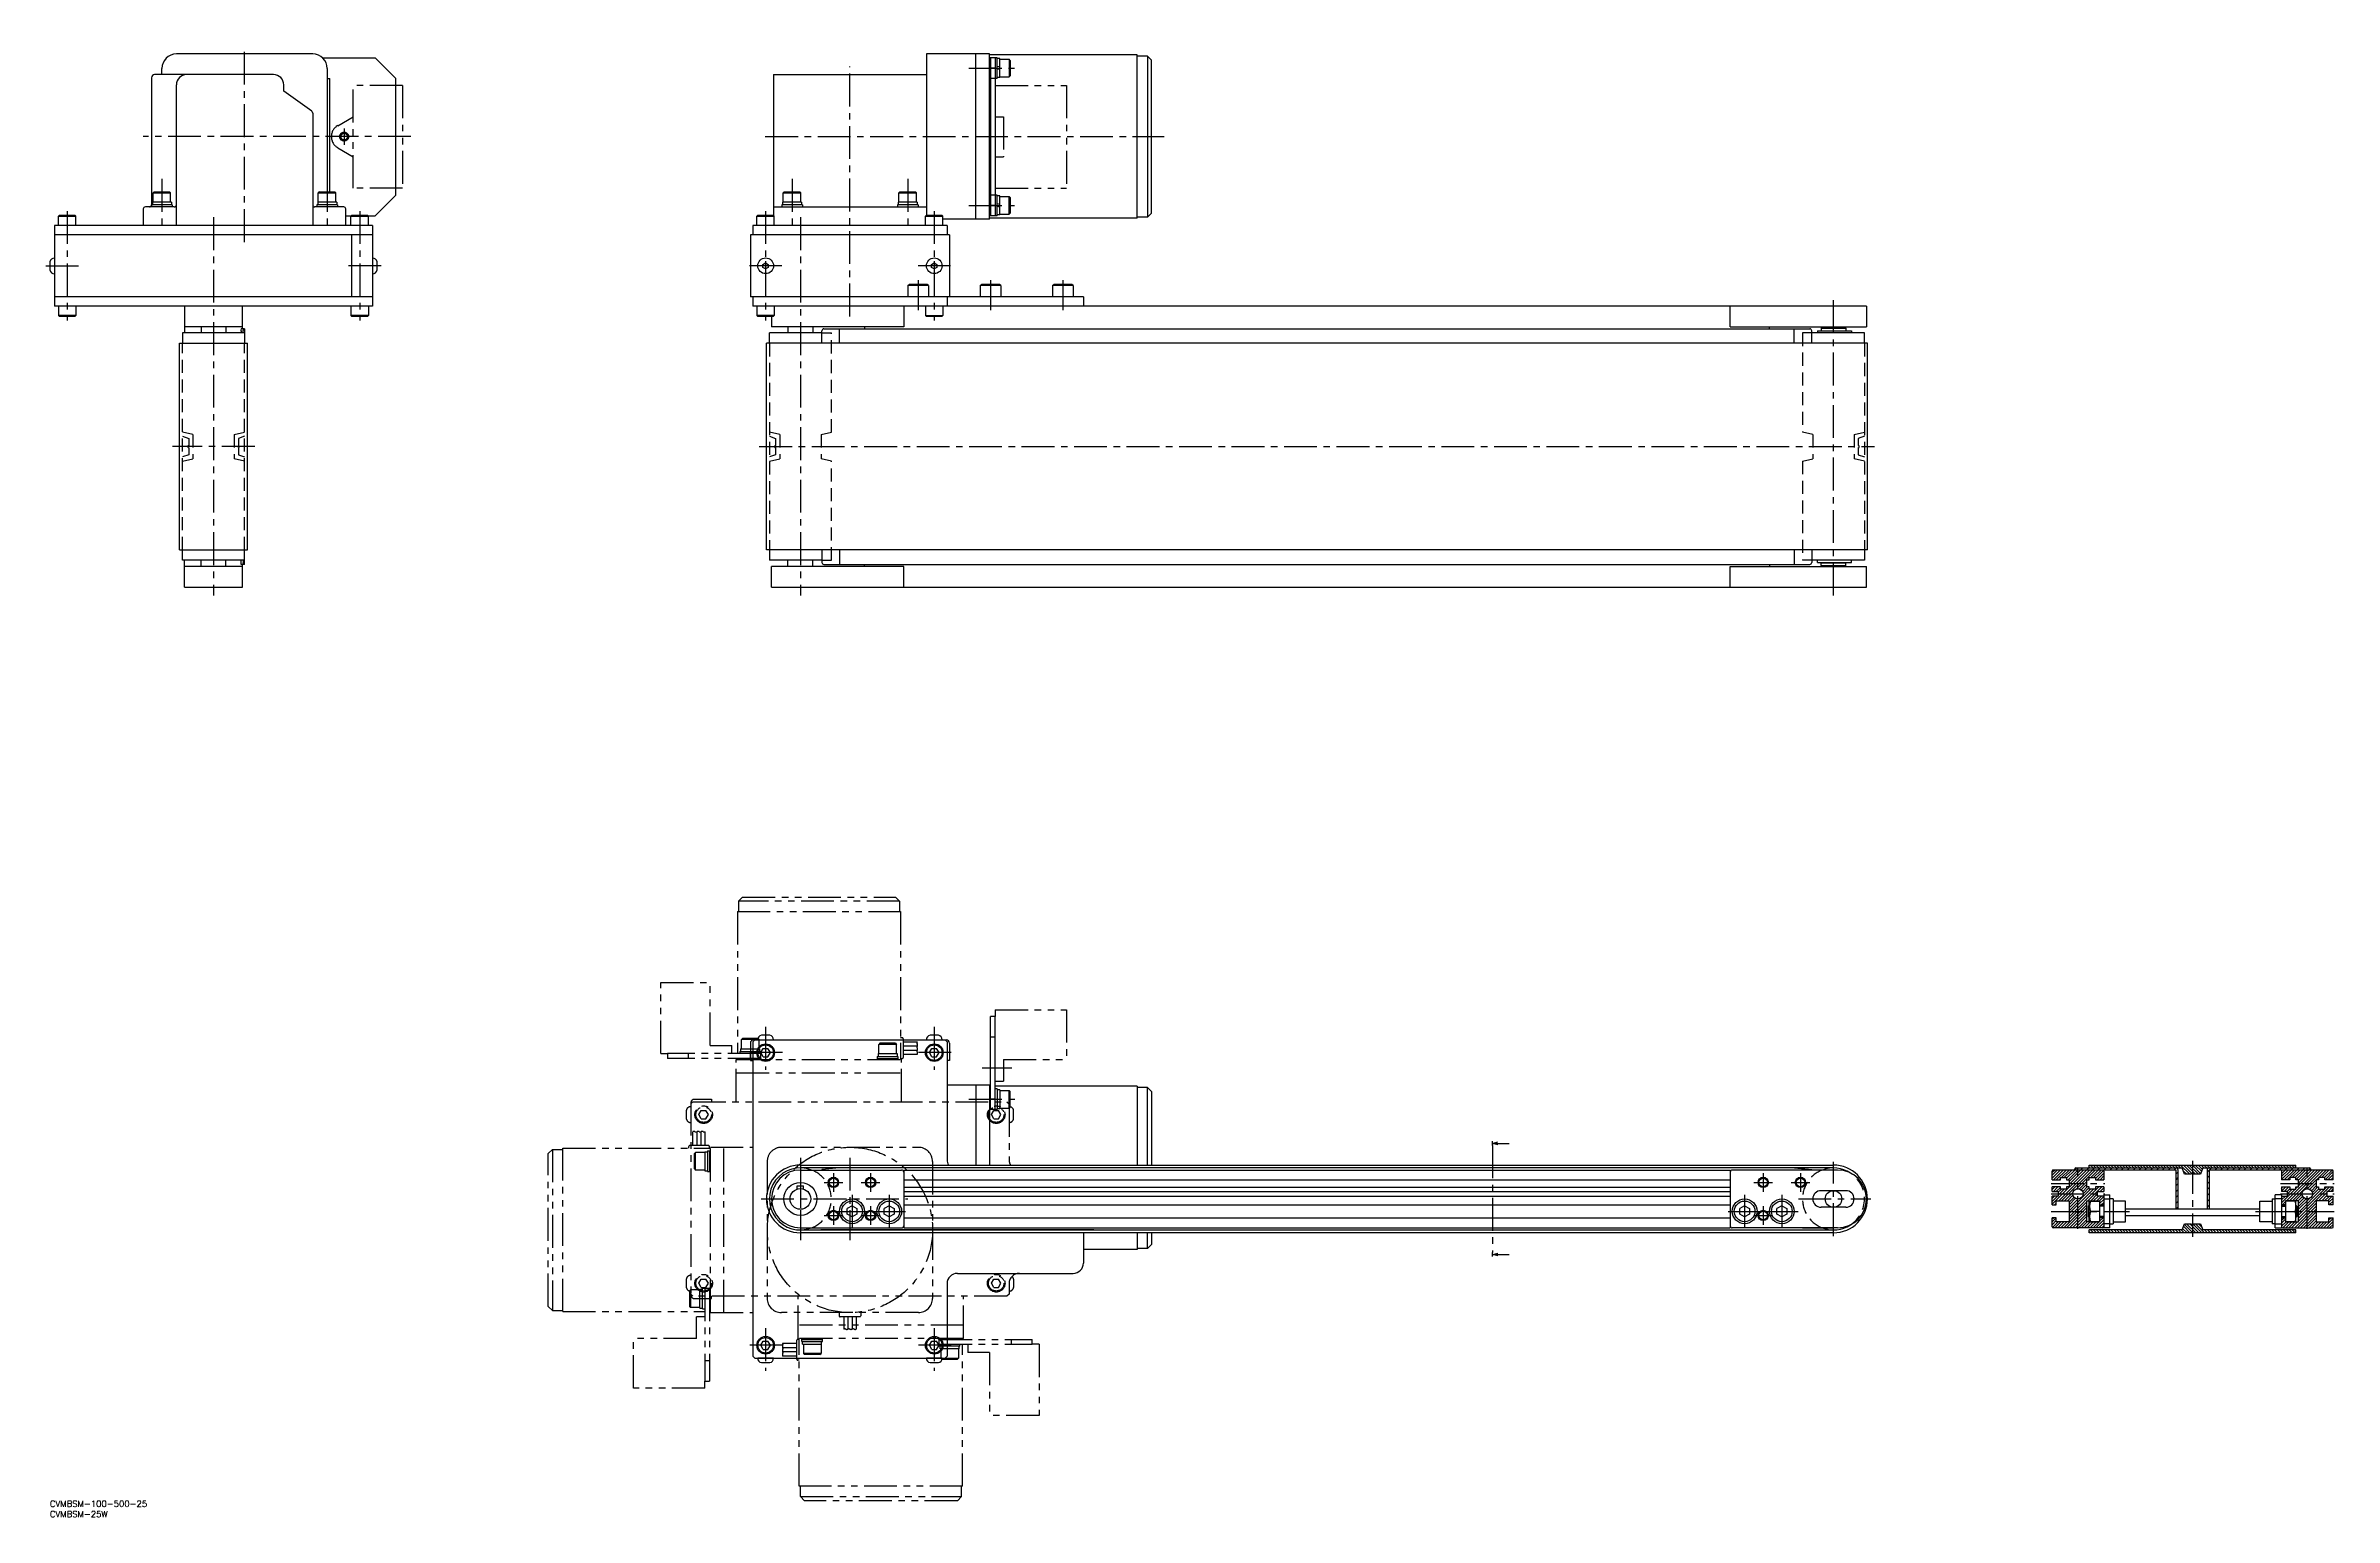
# Model space of a CAD drawing. Extents: x -2 to 1106, y -8 to 704.
import ezdxf

# ---------------------------------------------------------------- set-up
doc = ezdxf.new("R2010")
doc.units = 0
doc.header["$LTSCALE"] = 0.5
for name, pattern in [('CENTER', [50.8, 31.75, -6.35, 6.35, -6.35]), ('DASHED', [19.05, 12.7, -6.35]), ('PHANTOM', [63.5, 31.75, -6.35, 6.35, -6.35, 6.35, -6.35])]:
    doc.linetypes.add(name, pattern=pattern)
doc.layers.get('0').update_dxf_attribs({"linetype": 'CONTINUOUS'})
for name, color, linetype in [('MSM_CENTER', 1, 'CENTER'), ('MSM_CONTINUOUS', 7, 'CONTINUOUS'), ('MSM_DASHED', 4, 'DASHED'), ('MSM_IMAGINARY', 6, 'PHANTOM'), ('MSM_NARROW', 5, 'CONTINUOUS'), ('MSM_PART_NUMBER', 7, 'CONTINUOUS')]:
    doc.layers.add(name, color=color, linetype=linetype)
doc.styles.get("Standard").update_dxf_attribs({"font": 'txt.shx', "height": 6, "bigfont": 'bigfont.shx'})

# ---------------------------------------------------------------- blocks, each defined once
blk = doc.blocks.new('_OPEN30')
at = {"color": 0, "linetype": 'BYBLOCK'}
for p, q in [((-1, 0.27), (0, 0)), ((0, 0), (-1, -0.27)), ((0, 0), (-1, 0))]:
    blk.add_line(p, q, dxfattribs=at)
blk = doc.blocks.new('*U78')
at = {"layer": 'MSM_CONTINUOUS'}
blk.add_lwpolyline([(700.7, 172.9), (706.2, 172.9)], dxfattribs=at)
at = {"layer": 'MSM_CONTINUOUS', "xscale": 2.5, "yscale": 2.5, "zscale": 2.5, "rotation": 180}
blk.add_blockref('_OPEN30', (698.2, 172.9), dxfattribs=at)
blk = doc.blocks.new('*U79')
at = {"layer": 'MSM_CONTINUOUS'}
blk.add_lwpolyline([(700.7, 119.1), (706.2, 119.1)], dxfattribs=at)
at = {"layer": 'MSM_CONTINUOUS', "xscale": 2.5, "yscale": 2.5, "zscale": 2.5, "rotation": 180}
blk.add_blockref('_OPEN30', (698.2, 119.1), dxfattribs=at)
blk = doc.blocks.new('*U80')
at = {"layer": 'MSM_PART_NUMBER'}
blk.add_text('CVMBSM-100-500-25', height=3, dxfattribs=at).set_placement((0, -3))
blk = doc.blocks.new('*U81')
at = {"layer": 'MSM_PART_NUMBER'}
blk.add_text('CVMBSM-25W', height=3, dxfattribs=at).set_placement((0, -8))

msp = doc.modelspace()

# ---------------------------------------------------------------- linework, layer by layer
at = {"layer": 'MSM_CENTER'}
for p, q in [((94.2, 609), (94.2, 704)), ((387.2, 573), (387.2, 694)), ((444.8, 693.2), (466.8, 693.2)), ((174.7, 660), (45.2, 660)), ((142.4, 664), (142.4, 656)), ((346.2, 660), (539.2, 660)), ((54.2, 639.5), (54.2, 615)), ((134.2, 639.5), (134.2, 615)), ((359.2, 639.5), (359.2, 615)), ((415.2, 639.5), (415.2, 615)), ((8.4, 624), (8.4, 571)), ((79.2, 621), (79.2, 438)), ((150, 624), (150, 571)), ((346.4, 624), (346.4, 571)), ((363.2, 621), (363.2, 438)), ((428, 624), (428, 571)), ((444.8, 626.7), (466.8, 626.7)), ((346.4, 599.7), (346.4, 595.2)), ((428, 599.7), (428, 595.2)), ((-2, 597.5), (14.2, 597.5)), ((160.4, 597.5), (144.2, 597.5)), ((354.2, 597.5), (338.6, 597.5)), ((435.8, 597.5), (420.2, 597.5)), ((420.2, 590.5), (420.2, 576)), ((455.2, 590.5), (455.2, 576)), ((490.2, 590.5), (490.2, 576)), ((863.2, 438), (863.2, 582)), ((99.1, 510), (59.3, 510)), ((343.3, 510), (883.1, 510)), ((346.4, 229.2), (346.4, 208.5)), ((428, 229.2), (428, 208.5)), ((354.6, 216.8), (338.1, 216.8)), ((436.2, 216.8), (419.7, 216.8)), ((465.5, 209.2), (451.2, 209.2)), ((444.8, 194.2), (468.8, 194.2)), ((698.2, 171.9), (698.2, 120.1)), ((363.2, 165.9), (363.2, 126.1)), ((363.2, 157.5), (363.2, 134.5)), ((379.2, 158.5), (379.2, 149.5)), ((387.2, 165.9), (387.2, 126.1)), ((397.2, 158.5), (397.2, 149.5)), ((829.2, 158.5), (829.2, 149.5)), ((847.2, 158.5), (847.2, 149.5)), ((863.2, 128), (863.2, 164)), ((981.5, 131.5), (981.5, 160.5)), ((1037, 164.4), (1037, 127.6)), ((1092.5, 131.5), (1092.5, 160.5)), ((344.2, 146), (415.2, 146)), ((374.7, 154), (383.7, 154)), ((388.2, 148), (388.2, 132)), ((392.7, 154), (401.7, 154)), ((406.2, 148), (406.2, 132)), ((820.2, 148), (820.2, 132)), ((824.7, 154), (833.7, 154)), ((838.2, 148), (838.2, 132)), ((842.7, 154), (851.7, 154)), ((846.2, 146), (881.2, 146)), ((968.5, 153.5), (994.5, 153.5)), ((968.5, 148.5), (994.5, 148.5)), ((1079.5, 153.5), (1105.5, 153.5)), ((1079.5, 148.5), (1105.5, 148.5)), ((374.7, 138), (383.7, 138)), ((379.2, 142.5), (379.2, 133.5)), ((380.2, 140), (396.2, 140)), ((392.7, 138), (401.7, 138)), ((397.2, 142.5), (397.2, 133.5)), ((398.2, 140), (414.2, 140)), ((812.2, 140), (828.2, 140)), ((824.7, 138), (833.7, 138)), ((829.2, 142.5), (829.2, 133.5)), ((830.2, 140), (846.2, 140)), ((968.5, 140), (1006.5, 140)), ((1067.5, 140), (1105.5, 140)), ((346.4, 83.4), (346.4, 62.8)), ((428, 83.4), (428, 62.8)), ((354.6, 75.2), (338.1, 75.2)), ((436.2, 75.2), (419.7, 75.2))]:
    msp.add_line(p, q, dxfattribs=at)
at = {"layer": 'MSM_CONTINUOUS'}
for p, q in [((127.2, 700), (61.2, 700)), ((131.8, 698.2), (157.4, 698.2)), ((157.4, 698.2), (167.4, 688.2)), ((424.2, 700), (424.2, 621.9)), ((454.7, 700), (424.2, 700)), ((448.2, 620), (448.2, 700)), ((454.7, 620), (454.7, 700)), ((526.2, 699.5), (454.7, 699.5)), ((458.5, 698.2), (454.7, 698.2)), ((455.2, 698.2), (455.2, 621.7)), ((457.5, 698.2), (457.5, 621.7)), ((458.5, 688.2), (458.5, 698.2)), ((459.8, 697.8), (458.5, 697.8)), ((459.8, 688.6), (459.8, 697.8)), ((526.2, 620.5), (526.2, 699.5)), ((531.2, 699), (526.2, 699)), ((531.2, 699), (531.2, 621)), ((533.2, 697), (531.2, 699)), ((49.2, 688.5), (49.2, 626)), ((108.2, 690), (50.7, 690)), ((54.2, 690), (54.2, 693)), ((134.2, 693), (134.2, 633.3)), ((134.2, 688.2), (135.4, 688.2)), ((135.4, 633.3), (135.4, 688.2)), ((167.4, 631.7), (167.4, 688.2)), ((350.2, 690), (424.2, 690)), ((350.2, 690), (350.2, 621.9)), ((458.5, 688.2), (454.7, 688.2)), ((457.5, 693.2), (455.2, 693.2)), ((459.8, 693.7), (458.5, 694)), ((459.8, 692.4), (458.5, 692.7)), ((459.8, 688.6), (458.5, 688.6)), ((459.8, 697.4), (464.3, 697.4)), ((459.8, 688.9), (464.3, 688.9)), ((464.8, 696.9), (464.3, 697.4)), ((464.3, 697.4), (464.3, 688.9)), ((464.8, 689.4), (464.3, 688.9)), ((464.8, 696.9), (464.8, 689.4)), ((533.2, 623), (533.2, 697)), ((61.2, 617), (61.2, 685)), ((113.2, 682), (113.2, 685)), ((126.8, 672.3), (113.2, 682)), ((127.2, 671.4), (127.2, 617)), ((50.4, 633.3), (49.9, 632.8)), ((49.9, 628.3), (49.9, 632.8)), ((49.9, 632.8), (58.4, 632.8)), ((50.4, 633.3), (57.9, 633.3)), ((57.9, 633.3), (58.4, 632.8)), ((58.4, 628.3), (58.4, 632.8)), ((130.4, 633.3), (129.9, 632.8)), ((129.9, 628.3), (129.9, 632.8)), ((129.9, 632.8), (138.4, 632.8)), ((130.4, 633.3), (137.9, 633.3)), ((137.9, 633.3), (138.4, 632.8)), ((138.4, 628.3), (138.4, 632.8)), ((157.4, 621.7), (167.4, 631.7)), ((355.4, 633.3), (354.9, 632.8)), ((354.9, 628.3), (354.9, 632.8)), ((354.9, 632.8), (363.4, 632.8)), ((355.4, 633.3), (362.9, 633.3)), ((362.9, 633.3), (363.4, 632.8)), ((363.4, 628.3), (363.4, 632.8)), ((411.4, 633.3), (410.9, 632.8)), ((410.9, 628.3), (410.9, 632.8)), ((410.9, 632.8), (419.4, 632.8)), ((411.4, 633.3), (418.9, 633.3)), ((418.9, 633.3), (419.4, 632.8)), ((419.4, 628.3), (419.4, 632.8)), ((458.5, 631.7), (454.7, 631.7)), ((458.5, 621.7), (458.5, 631.7)), ((459.8, 631.3), (458.5, 631.3)), ((459.8, 622.1), (459.8, 631.3)), ((4.6, 622), (4.1, 621.5)), ((4.1, 621.5), (12.6, 621.5)), ((4.1, 617), (4.1, 621.5)), ((4.6, 622), (12.1, 622)), ((12.6, 621.5), (12.1, 622)), ((12.6, 617), (12.6, 621.5)), ((45.2, 625), (45.2, 617)), ((60.2, 626), (46.2, 626)), ((59.2, 627), (49.2, 627)), ((49.6, 628.3), (49.6, 627)), ((58.8, 628.3), (49.6, 628.3)), ((58.8, 628.3), (58.8, 627)), ((59.2, 627), (59.2, 626)), ((142.2, 626), (128.2, 626)), ((139.2, 627), (129.2, 627)), ((129.2, 627), (129.2, 626)), ((129.6, 628.3), (129.6, 627)), ((138.8, 628.3), (129.6, 628.3)), ((138.8, 628.3), (138.8, 627)), ((139.2, 627), (139.2, 626)), ((143.2, 617), (143.2, 625)), ((143.2, 621.7), (146, 621.7)), ((145.7, 621.5), (146.2, 622)), ((145.7, 621.5), (154.2, 621.5)), ((145.7, 617), (145.7, 621.5)), ((146.2, 622), (153.7, 622)), ((153.7, 622), (154.2, 621.5)), ((154, 621.7), (157.4, 621.7)), ((154.2, 617), (154.2, 621.5)), ((342.6, 622), (342.1, 621.5)), ((342.1, 621.5), (350.6, 621.5)), ((342.1, 617), (342.1, 621.5)), ((342.6, 622), (350.1, 622)), ((350.6, 621.5), (350.1, 622)), ((350.2, 626), (424.2, 626)), ((350.6, 617), (350.6, 621.5)), ((364.2, 627), (354.2, 627)), ((354.2, 627), (354.2, 626)), ((354.6, 628.3), (354.6, 627)), ((363.8, 628.3), (354.6, 628.3)), ((363.8, 628.3), (363.8, 627)), ((364.2, 627), (364.2, 626)), ((420.2, 627), (410.2, 627)), ((410.2, 627), (410.2, 626)), ((410.6, 628.3), (410.6, 627)), ((419.8, 628.3), (410.6, 628.3)), ((419.8, 628.3), (419.8, 627)), ((420.2, 627), (420.2, 626)), ((424.2, 622), (423.7, 621.5)), ((423.7, 621.5), (432.2, 621.5)), ((423.7, 617), (423.7, 621.5)), ((424.2, 622), (431.7, 622)), ((432.2, 621.5), (431.7, 622)), ((432.2, 617), (432.2, 621.5)), ((458.5, 621.7), (454.7, 621.7)), ((526.2, 620.5), (454.7, 620.5)), ((457.5, 626.7), (455.2, 626.7)), ((459.8, 627.2), (458.5, 627.5)), ((459.8, 625.9), (458.5, 626.2)), ((459.8, 622.1), (458.5, 622.1)), ((459.8, 631), (464.3, 631)), ((459.8, 622.5), (464.3, 622.5)), ((464.8, 630.5), (464.3, 631)), ((464.3, 622.5), (464.3, 631)), ((464.8, 623), (464.3, 622.5)), ((464.8, 630.5), (464.8, 623)), ((531.2, 621), (526.2, 621)), ((531.2, 621), (533.2, 623)), ((156.2, 617), (2.2, 617)), ((2.2, 617), (2.2, 578)), ((156.2, 612.5), (2.2, 612.5)), ((146.2, 582.5), (146.2, 612.5)), ((156.2, 617), (156.2, 578)), ((435.4, 612.5), (339, 612.5)), ((339, 612.5), (339, 582.5)), ((434.2, 617), (340.2, 617)), ((340.2, 617), (340.2, 612.5)), ((434.2, 612.5), (340.2, 612.5)), ((454.7, 620), (432.2, 620)), ((434.2, 617), (434.2, 612.5)), ((435.4, 612.5), (435.4, 582.5)), ((0, 599.5), (0, 595.5)), ((158.4, 595.5), (158.4, 599.5)), ((345.1, 598.2), (346.4, 598.9)), ((345.1, 596.7), (345.1, 598.2)), ((346.4, 598.9), (347.6, 598.2)), ((347.6, 598.2), (347.6, 596.7)), ((426.7, 598.2), (428, 598.9)), ((426.7, 596.7), (426.7, 598.2)), ((428, 598.9), (429.2, 598.2)), ((429.2, 598.2), (429.2, 596.7)), ((346.4, 596), (345.1, 596.7)), ((347.6, 596.7), (346.4, 596)), ((415.2, 587.9), (415.8, 588.5)), ((425.2, 587.9), (415.2, 587.9)), ((415.2, 587.9), (415.2, 582.5)), ((424.6, 588.5), (415.8, 588.5)), ((425.2, 587.9), (424.6, 588.5)), ((425.2, 587.9), (425.2, 582.5)), ((428, 596), (426.7, 596.7)), ((429.2, 596.7), (428, 596)), ((450.2, 587.9), (450.8, 588.5)), ((460.2, 587.9), (450.2, 587.9)), ((450.2, 587.9), (450.2, 582.5)), ((459.6, 588.5), (450.8, 588.5)), ((460.2, 587.9), (459.6, 588.5)), ((460.2, 587.9), (460.2, 582.5)), ((485.2, 587.9), (485.8, 588.5)), ((495.2, 587.9), (485.2, 587.9)), ((485.2, 587.9), (485.2, 582.5)), ((494.6, 588.5), (485.8, 588.5)), ((495.2, 587.9), (494.6, 588.5)), ((495.2, 587.9), (495.2, 582.5)), ((156.2, 582.5), (2.2, 582.5)), ((156.2, 578), (2.2, 578)), ((4.1, 578), (4.1, 573.5)), ((12.6, 578), (12.6, 573.5)), ((65.2, 578), (65.2, 565)), ((93.2, 567), (93.2, 578)), ((145.7, 578), (145.7, 573.5)), ((154.2, 578), (154.2, 573.5)), ((500.2, 582.5), (339, 582.5)), ((340.2, 582.5), (340.2, 578)), ((879.2, 578), (340.2, 578)), ((342.1, 578), (342.1, 573.5)), ((350.6, 578), (350.6, 573.5)), ((413.2, 578), (413.2, 568)), ((423.7, 578), (423.7, 573.5)), ((432.2, 578), (432.2, 573.5)), ((434.2, 582.5), (434.2, 578)), ((500.2, 582.5), (500.2, 578)), ((813.2, 568), (813.2, 578)), ((879.2, 578), (879.2, 568)), ((12.6, 573.5), (4.1, 573.5)), ((4.6, 573), (4.1, 573.5)), ((12.1, 573), (4.6, 573)), ((12.1, 573), (12.6, 573.5)), ((94.2, 565), (64.2, 565)), ((64.2, 565), (64.2, 560)), ((93.2, 568), (65.2, 568)), ((73.2, 568), (73.2, 565)), ((85.2, 568), (85.2, 565)), ((94.2, 567), (92.5, 567)), ((92.5, 566), (92.5, 565)), ((93.5, 565), (93.5, 566)), ((94.2, 567), (94.2, 560)), ((154.2, 573.5), (145.7, 573.5)), ((146.2, 573), (145.7, 573.5)), ((153.7, 573), (146.2, 573)), ((153.7, 573), (154.2, 573.5)), ((350.6, 573.5), (342.1, 573.5)), ((342.6, 573), (342.1, 573.5)), ((350.1, 573), (342.6, 573)), ((373.6, 565), (348.2, 565)), ((348.2, 560), (348.2, 565)), ((349.2, 573), (349.2, 568)), ((413.2, 568), (349.2, 568)), ((350.1, 573), (350.6, 573.5)), ((357.2, 568), (357.2, 565)), ((369.2, 568), (369.2, 565)), ((373.6, 560), (373.6, 566)), ((374.6, 567), (851.7, 567)), ((382.1, 560), (382.1, 567)), ((394.2, 568), (394.2, 567)), ((424.2, 573), (423.7, 573.5)), ((423.7, 573.5), (432.2, 573.5)), ((431.7, 573), (424.2, 573)), ((431.7, 573), (432.2, 573.5)), ((813.2, 568), (879.2, 568)), ((832.2, 567), (832.2, 568)), ((844.2, 560), (844.2, 567)), ((852.7, 560), (852.7, 566)), ((878.2, 565), (852.7, 565)), ((855.5, 566), (871.9, 566)), ((855.5, 566), (855.5, 565)), ((857.4, 567.6), (857.2, 567.4)), ((857.2, 567.4), (869.2, 567.4)), ((857.2, 567.4), (857.2, 566.1)), ((857.2, 566.1), (869.2, 566.1)), ((857.4, 567.6), (869, 567.6)), ((857.4, 566.1), (857.4, 566)), ((859.2, 567.6), (859.2, 568)), ((867.2, 567.6), (867.2, 568)), ((868.9, 566.1), (868.9, 566)), ((869, 567.6), (869.2, 567.4)), ((869, 567.6), (869.2, 567.4)), ((869.2, 567.4), (869.2, 566.1)), ((871.9, 566), (871.9, 565)), ((878.2, 560), (878.2, 565)), ((62.8, 460), (62.8, 560)), ((62.8, 560), (95.6, 560)), ((95.6, 460), (95.6, 560)), ((879.6, 560), (346.8, 560)), ((346.8, 460), (346.8, 560)), ((879.6, 460), (879.6, 560)), ((62.8, 460), (95.6, 460)), ((64.2, 455), (64.2, 460)), ((94.2, 455), (64.2, 455)), ((65.2, 442), (65.2, 455)), ((73.2, 452), (73.2, 455)), ((85.2, 452), (85.2, 455)), ((92.5, 454), (92.5, 455)), ((93.5, 455), (93.5, 454)), ((94.2, 453), (94.2, 460)), ((879.6, 460), (346.8, 460)), ((348.2, 460), (348.2, 455)), ((373.6, 455), (348.2, 455)), ((357.2, 452), (357.2, 455)), ((369.2, 452), (369.2, 455)), ((373.6, 460), (373.6, 454)), ((382.1, 460), (382.1, 453)), ((844.2, 460), (844.2, 453)), ((852.7, 460), (852.7, 454)), ((878.2, 455), (852.7, 455)), ((855.5, 454), (855.5, 455)), ((871.9, 454), (871.9, 455)), ((878.2, 460), (878.2, 455)), ((93.2, 452), (65.2, 452)), ((94.2, 453), (92.5, 453)), ((93.2, 442), (93.2, 453)), ((349.2, 442), (349.2, 452)), ((413.2, 452), (349.2, 452)), ((374.6, 453), (851.7, 453)), ((394.2, 452), (394.2, 453)), ((413.2, 442), (413.2, 452)), ((813.2, 452), (879.2, 452)), ((813.2, 442), (813.2, 452)), ((832.2, 453), (832.2, 452)), ((855.5, 454), (871.9, 454)), ((857.2, 453.8), (869.2, 453.8)), ((857.2, 452.5), (857.2, 453.8)), ((857.2, 452.5), (869.2, 452.5)), ((857.4, 452.3), (857.2, 452.5)), ((857.4, 453.8), (857.4, 454)), ((857.4, 452.3), (869, 452.3)), ((859.2, 452), (859.2, 452.3)), ((867.2, 452), (867.2, 452.3)), ((868.9, 453.8), (868.9, 454)), ((869, 452.3), (869.2, 452.5)), ((869.2, 452.5), (869.2, 453.8)), ((879.2, 442), (879.2, 452)), ((65.2, 442), (93.2, 442)), ((349.2, 442), (879.2, 442)), ((455.2, 189.2), (455.2, 234.2)), ((457.5, 234.2), (455.2, 234.2)), ((457.5, 189.2), (457.5, 234.2)), ((341.2, 223), (340.2, 222)), ((340.2, 222), (340.2, 70)), ((340.7, 223), (433.7, 223)), ((342.6, 223), (350.2, 223)), ((348.4, 225.2), (344.4, 225.2)), ((424.2, 223), (431.8, 223)), ((430, 225.2), (426, 225.2)), ((434.2, 222), (433.2, 223)), ((434.2, 222), (434.2, 165)), ((457.5, 224.2), (455.2, 224.2)), ((339, 221.3), (339, 213)), ((339, 213), (340.2, 213)), ((344.1, 216.8), (345.2, 218.8)), ((345.2, 214.8), (344.1, 216.8)), ((345.2, 218.8), (347.5, 218.8)), ((345.2, 214.8), (347.5, 214.8)), ((348.7, 216.8), (347.5, 218.8)), ((347.5, 214.8), (348.7, 216.8)), ((425.7, 216.8), (426.8, 218.8)), ((426.8, 214.8), (425.7, 216.8)), ((426.8, 218.8), (429.1, 218.8)), ((426.8, 214.8), (429.1, 214.8)), ((430.3, 216.8), (429.1, 218.8)), ((429.1, 214.8), (430.3, 216.8)), ((435.4, 213), (434.2, 213)), ((435.4, 221.3), (435.4, 213)), ((454.7, 201), (434.2, 201)), ((448.2, 201), (448.2, 162.4)), ((454.7, 201), (454.7, 162.4)), ((455.2, 200.5), (454.7, 200.5)), ((526.2, 200.5), (457.5, 200.5)), ((526.2, 200.5), (526.2, 162.4)), ((531.2, 200), (526.2, 200)), ((531.2, 200), (533.2, 198)), ((531.2, 162.4), (531.2, 200)), ((455.2, 199.2), (454.7, 199.2)), ((458.5, 189.2), (454.7, 189.2)), ((457.5, 194.2), (455.2, 194.2)), ((458.5, 199.2), (457.5, 199.2)), ((458.5, 199.2), (458.5, 189.2)), ((459.8, 198.8), (458.5, 198.8)), ((459.8, 189.6), (458.5, 189.6)), ((459.8, 198.8), (459.8, 189.6)), ((459.8, 198.5), (464.3, 198.5)), ((459.8, 190), (464.3, 190)), ((464.8, 198), (464.3, 198.5)), ((464.3, 190), (464.3, 198.5)), ((464.8, 190.5), (464.3, 190)), ((464.8, 190.5), (464.8, 198)), ((533.2, 198), (533.2, 162.4)), ((698.2, 171.9), (698.2, 173.9)), ((363.2, 162.4), (863.2, 162.4)), ((863.2, 161), (363.2, 161)), ((363.2, 160), (412.2, 160)), ((382.1, 161), (373.6, 160.3)), ((373.6, 160.3), (373.6, 160)), ((413.2, 160), (813.2, 160)), ((413.2, 160), (413.2, 132)), ((413.2, 155.2), (813.2, 155.2)), ((813.2, 160), (813.2, 132)), ((865.2, 160), (814.2, 160)), ((844.3, 161), (852.7, 160.3)), ((852.7, 160), (852.7, 160.3)), ((969, 155.3), (969, 159.5)), ((969, 155.3), (973, 155.3)), ((1029, 160), (969.5, 160)), ((973, 155.3), (973, 156.4)), ((973, 156.4), (976, 156.4)), ((976, 156.4), (976, 155.3)), ((976, 155.3), (977.2, 155.3)), ((977.2, 155.3), (977.2, 151.8)), ((980, 160), (980, 160.5)), ((980.5, 161), (1032, 161)), ((985.8, 151.8), (985.8, 155.3)), ((985.8, 155.3), (987, 155.3)), ((987, 162.4), (1087, 162.4)), ((987, 161), (987, 162.4)), ((987, 155.3), (987, 156.4)), ((987, 156.4), (990, 156.4)), ((990, 156.4), (990, 155.3)), ((990, 155.3), (994, 155.3)), ((994, 159.5), (994, 155.3)), ((1029, 141), (1029, 160)), ((1030, 141), (1030, 160)), ((1033.1, 158), (1032, 161)), ((1036.5, 158), (1033.1, 158)), ((1040.9, 158), (1037.5, 158)), ((1042, 161), (1040.9, 158)), ((1042, 161), (1093.5, 161)), ((1044, 160), (1044, 141)), ((1045, 160), (1045, 141)), ((1104.5, 160), (1045, 160)), ((1080, 159.5), (1080, 155.3)), ((1084, 155.3), (1080, 155.3)), ((1087, 156.4), (1084, 156.4)), ((1084, 156.4), (1084, 155.3)), ((1087, 161), (1087, 162.4)), ((1087, 155.3), (1087, 156.4)), ((1088.2, 155.3), (1087, 155.3)), ((1088.2, 151.8), (1088.2, 155.3)), ((1094, 160.5), (1094, 160)), ((1098, 155.3), (1096.8, 155.3)), ((1096.8, 155.3), (1096.8, 151.8)), ((1101, 156.4), (1098, 156.4)), ((1098, 156.4), (1098, 155.3)), ((1101, 155.3), (1101, 156.4)), ((1105, 155.3), (1101, 155.3)), ((1105, 155.3), (1105, 159.5)), ((361.7, 152.4), (364.7, 152.4)), ((361.7, 150.8), (361.7, 152.4)), ((364.7, 150.8), (364.7, 152.4)), ((413.2, 151.7), (813.2, 151.7)), ((413.2, 149.6), (813.2, 149.6)), ((413.2, 147.4), (813.2, 147.4)), ((869.2, 150), (857.2, 150)), ((973, 151.8), (969, 151.8)), ((969, 149.6), (969, 151.8)), ((969, 149.6), (972, 149.6)), ((972, 147.4), (969, 147.4)), ((969, 143.1), (969, 147.4)), ((971, 143.1), (971, 145.1)), ((971, 145.1), (977.2, 145.1)), ((972, 149.6), (972, 147.4)), ((973, 150.7), (973, 151.8)), ((976, 150.7), (973, 150.7)), ((977.2, 151.8), (976, 151.8)), ((976, 151.8), (976, 150.7)), ((977.2, 145.1), (977.2, 134.9)), ((987, 151.8), (985.8, 151.8)), ((985.8, 134.9), (985.8, 145.1)), ((985.8, 145.1), (992, 145.1)), ((987, 150.7), (987, 151.8)), ((990, 150.7), (987, 150.7)), ((987, 135), (987, 145)), ((987, 145), (992, 145)), ((994, 151.8), (990, 151.8)), ((990, 151.8), (990, 150.7)), ((991, 147.4), (991, 149.6)), ((991, 149.6), (994, 149.6)), ((994, 147.4), (991, 147.4)), ((992, 145.1), (992, 134.9)), ((994, 151.8), (994, 149.6)), ((994, 148), (994, 132)), ((994, 148), (997, 148)), ((994, 146), (997, 146)), ((997, 132), (997, 148)), ((998.5, 146.1), (997, 146.1)), ((998.5, 146.1), (998.5, 133.9)), ((1004.5, 145), (998.5, 145)), ((1004.5, 135), (1004.5, 145)), ((1069.5, 145), (1075.5, 145)), ((1069.5, 135), (1069.5, 145)), ((1075.5, 146.1), (1077, 146.1)), ((1075.5, 146.1), (1075.5, 133.9)), ((1080, 148), (1077, 148)), ((1077, 132), (1077, 148)), ((1080, 146), (1077, 146)), ((1080, 151.8), (1080, 149.6)), ((1080, 151.8), (1084, 151.8)), ((1083, 149.6), (1080, 149.6)), ((1080, 148), (1080, 132)), ((1080, 147.4), (1083, 147.4)), ((1088.2, 145.1), (1082, 145.1)), ((1082, 145.1), (1082, 134.9)), ((1087, 145), (1082, 145)), ((1083, 147.4), (1083, 149.6)), ((1084, 151.8), (1084, 150.7)), ((1084, 150.7), (1087, 150.7)), ((1087, 150.7), (1087, 151.8)), ((1087, 151.8), (1088.2, 151.8)), ((1087, 135), (1087, 145)), ((1088.2, 134.9), (1088.2, 145.1)), ((1096.8, 151.8), (1098, 151.8)), ((1103, 145.1), (1096.8, 145.1)), ((1096.8, 145.1), (1096.8, 134.9)), ((1098, 151.8), (1098, 150.7)), ((1098, 150.7), (1101, 150.7)), ((1101, 150.7), (1101, 151.8)), ((1101, 151.8), (1105, 151.8)), ((1105, 149.6), (1102, 149.6)), ((1102, 149.6), (1102, 147.4)), ((1102, 147.4), (1105, 147.4)), ((1103, 143.1), (1103, 145.1)), ((1105, 149.6), (1105, 151.8)), ((1105, 143.1), (1105, 147.4)), ((388.2, 142.7), (385.8, 141.4)), ((385.8, 138.6), (385.8, 141.4)), ((388.2, 137.3), (385.8, 138.6)), ((388.2, 142.7), (390.6, 141.4)), ((390.6, 138.6), (388.2, 137.3)), ((390.6, 141.4), (390.6, 138.6)), ((406.2, 142.7), (403.8, 141.4)), ((403.8, 138.6), (403.8, 141.4)), ((406.2, 137.3), (403.8, 138.6)), ((406.2, 142.7), (408.6, 141.4)), ((408.6, 138.6), (406.2, 137.3)), ((408.6, 141.4), (408.6, 138.6)), ((413.2, 143.1), (813.2, 143.1)), ((413.2, 136.9), (813.2, 136.9)), ((820.2, 142.7), (817.8, 141.4)), ((817.8, 138.6), (817.8, 141.4)), ((820.2, 137.3), (817.8, 138.6)), ((820.2, 142.7), (822.6, 141.4)), ((822.6, 138.6), (820.2, 137.3)), ((822.6, 141.4), (822.6, 138.6)), ((838.2, 142.7), (835.8, 141.4)), ((835.8, 138.6), (835.8, 141.4)), ((838.2, 137.3), (835.8, 138.6)), ((838.2, 142.7), (840.6, 141.4)), ((840.6, 138.6), (838.2, 137.3)), ((840.6, 141.4), (840.6, 138.6)), ((869.2, 142), (857.2, 142)), ((969, 143.1), (971, 143.1)), ((971, 136.9), (969, 136.9)), ((969, 132.5), (969, 136.9)), ((971, 134.9), (971, 136.9)), ((977.2, 134.9), (971, 134.9)), ((992, 134.9), (985.8, 134.9)), ((986.5, 142.5), (987, 143)), ((986.5, 142.5), (986.5, 137.5)), ((986.5, 137.5), (987, 137)), ((987, 135), (992, 135)), ((992, 140), (987.5, 140)), ((992, 143.1), (994, 143.1)), ((994, 143), (992, 143)), ((992, 137), (994, 137)), ((994, 136.9), (992, 136.9)), ((997, 134), (994, 134)), ((997, 133.9), (998.5, 133.9)), ((998.5, 135), (1004.5, 135)), ((1069.5, 141), (1004.5, 141)), ((1069.5, 137.8), (1004.5, 137.8)), ((1032, 131), (1033.1, 134)), ((1033.1, 134), (1036.5, 134)), ((1037.5, 134), (1040.9, 134)), ((1040.9, 134), (1042, 131)), ((1075.5, 135), (1069.5, 135)), ((1077, 133.9), (1075.5, 133.9)), ((1077, 134), (1080, 134)), ((1082, 143.1), (1080, 143.1)), ((1080, 143), (1082, 143)), ((1082, 137), (1080, 137)), ((1080, 136.9), (1082, 136.9)), ((1082, 140), (1086.6, 140)), ((1087, 135), (1082, 135)), ((1082, 134.9), (1088.2, 134.9)), ((1087.5, 142.5), (1087, 143)), ((1087.5, 137.5), (1087, 137)), ((1087.5, 142.5), (1087.5, 137.5)), ((1096.8, 134.9), (1103, 134.9)), ((1105, 143.1), (1103, 143.1)), ((1103, 134.9), (1103, 136.9)), ((1103, 136.9), (1105, 136.9)), ((1105, 132.5), (1105, 136.9)), ((363.2, 132), (412.2, 132)), ((363.2, 131), (863.2, 131)), ((863.2, 129.6), (363.2, 129.6)), ((505.2, 131), (373.1, 131)), ((413.2, 132), (813.2, 132)), ((500.2, 129.6), (500.2, 115)), ((526.2, 129.6), (526.2, 121.5)), ((531.2, 122), (526.2, 122)), ((531.2, 122), (531.2, 129.6)), ((533.2, 124), (531.2, 122)), ((533.2, 129.6), (533.2, 124)), ((865.2, 132), (814.2, 132)), ((848.2, 132), (863.2, 132)), ((993.5, 132), (969.5, 132)), ((1032, 131), (987, 131)), ((987, 129.6), (987, 131)), ((1087, 129.6), (987, 129.6)), ((997, 132), (994, 132)), ((1087, 131), (1042, 131)), ((1077, 132), (1080, 132)), ((1080.5, 132), (1104.5, 132)), ((1087, 129.6), (1087, 131)), ((526.2, 121.5), (500.2, 121.5)), ((698.2, 118.1), (698.2, 120.1)), ((434.2, 105), (434.2, 70)), ((439.2, 110), (495.2, 110)), ((340.2, 70), (341.2, 69)), ((341.2, 69), (433.2, 69)), ((350.2, 69), (342.6, 69)), ((344.1, 75.2), (345.2, 77.2)), ((345.2, 73.2), (344.1, 75.2)), ((344.4, 66.8), (348.4, 66.8)), ((345.2, 77.2), (347.5, 77.2)), ((345.2, 73.2), (347.5, 73.2)), ((348.7, 75.2), (347.5, 77.2)), ((347.5, 73.2), (348.7, 75.2)), ((431.8, 69), (424.2, 69)), ((425.7, 75.2), (426.8, 77.2)), ((426.8, 73.2), (425.7, 75.2)), ((426, 66.8), (430, 66.8)), ((426.8, 77.2), (429.1, 77.2)), ((426.8, 73.2), (429.1, 73.2)), ((430.3, 75.2), (429.1, 77.2)), ((429.1, 73.2), (430.3, 75.2)), ((433.2, 69), (434.2, 70))]:
    msp.add_line(p, q, dxfattribs=at)
for centre, radius in [((142.4, 660), 1.62), ((346.4, 597.5), 3.8), ((428, 597.5), 3.8), ((346.4, 216.8), 4.25), ((346.4, 216.8), 3.75), ((428, 216.8), 4.25), ((428, 216.8), 3.75), ((379.2, 154), 2.07), ((397.2, 154), 2.07), ((829.2, 154), 2.07), ((847.2, 154), 2.07), ((363.2, 146), 8), ((363.2, 146), 5), ((388.2, 140), 6), ((388.2, 140), 5), ((406.2, 140), 6), ((406.2, 140), 5), ((820.2, 140), 6), ((820.2, 140), 5), ((838.2, 140), 6), ((838.2, 140), 5), ((863.2, 146), 4), ((981.5, 148.5), 2.5), ((1092.5, 148.5), 2.5), ((379.2, 138), 2.07), ((397.2, 138), 2.07), ((829.2, 138), 2.07), ((346.4, 75.2), 4.25), ((346.4, 75.2), 3.75), ((428, 75.2), 4.25), ((428, 75.2), 3.75)]:
    msp.add_circle(centre, radius, dxfattribs=at)
for centre, radius, start, end in [((61.2, 693), 7, 90, 180), ((127.2, 693), 7, 0, 90), ((50.7, 688.5), 1.5, 90, 180), ((66.2, 685), 5, 90, 180), ((108.2, 685), 5, 0, 90), ((126.2, 671.4), 1, 0, 54.4623), ((46.2, 625), 1, 90, 180), ((48.2, 627), 1, 270, 0), ((60.2, 627), 1, 270, 0), ((128.2, 627), 1, 180, 270), ((142.2, 625), 1, 0, 90), ((2.1, 599.1), 2.12, 87.2573, 171.3215), ((156.3, 599.1), 2.12, 8.6785, 92.7427), ((2.1, 595.8), 2.12, 188.6785, 272.7427), ((156.3, 595.8), 2.12, 267.2573, 351.3215), ((98.5, 565.9), 6.05, 170.2572, 179.7808), ((99.5, 565.9), 6.05, 170.2572, 179.7808), ((374.6, 566), 1, 90, 180), ((851.7, 566), 1, 0, 90), ((98.5, 454), 6.05, 180.2192, 189.7428), ((99.5, 454), 6.05, 180.2192, 189.7428), ((374.6, 454), 1, 180, 270), ((851.7, 454), 1, 270, 0), ((340.7, 221.3), 1.7, 90, 180), ((344.7, 223.1), 2.12, 98.6785, 182.7427), ((348.1, 223.1), 2.12, 357.2573, 81.3215), ((426.3, 223.1), 2.12, 98.6785, 182.7427), ((429.7, 223.1), 2.12, 357.2573, 81.3215), ((433.7, 221.3), 1.7, 0, 90), ((363.2, 146), 16.4, 90, 270), ((363.2, 146), 15, 68.9605, 291.0395), ((363.2, 146), 14, 90, 270), ((382.1, 160.5), 0.5, 90, 95), ((412.2, 159), 1, 0, 90), ((439.2, 165), 5, 180, 211.3323), ((814.2, 159), 1, 90, 180), ((844.2, 160.5), 0.5, 85, 90), ((863.2, 146), 15, 56.633, 111.0395), ((863.2, 146), 16.4, 270, 90), ((865.2, 146), 14, 270, 90), ((969.5, 159.5), 0.5, 90, 180), ((980.5, 160.5), 0.5, 90, 180), ((993.5, 159.5), 0.5, 0, 90), ((1029, 160), 1, 0, 90), ((1037, 158), 0.5, 0, 180), ((1045, 160), 1, 90, 180), ((1080.5, 159.5), 0.5, 90, 180), ((1093.5, 160.5), 0.5, 0, 90), ((1104.5, 159.5), 0.5, 0, 90), ((857.2, 146), 4, 90, 270), ((869.2, 146), 4, 270, 90), ((994.3, 142.5), 7.22, 159.7438, 200.2562), ((1079.8, 142.5), 7.22, 339.7438, 20.2562), ((412.2, 133), 1, 270, 0), ((814.2, 133), 1, 180, 270), ((863.2, 146), 15, 248.9605, 303.367), ((994.3, 137.5), 7.22, 159.7438, 200.2562), ((1037, 134), 0.5, 180, 0), ((1079.8, 137.5), 7.22, 339.7438, 20.2562), ((969.5, 132.5), 0.5, 180, 270), ((993.5, 132.5), 0.5, 270, 0), ((1080.5, 132.5), 0.5, 180, 270), ((1104.5, 132.5), 0.5, 270, 0), ((495.2, 115), 5, 270, 0), ((439.2, 105), 5, 90, 180), ((344.7, 68.9), 2.12, 177.2573, 261.3215), ((348.1, 68.9), 2.12, 278.6785, 2.7427), ((426.3, 68.9), 2.12, 177.2573, 261.3215), ((429.7, 68.9), 2.12, 278.6785, 2.7427)]:
    msp.add_arc(centre, radius, start, end, dxfattribs=at)
at = {"layer": 'MSM_DASHED'}
for p, q in [((373.6, 565), (378.2, 565)), ((378.2, 517), (378.2, 565)), ((852.7, 565), (848.2, 565)), ((848.2, 565), (848.2, 517)), ((64.2, 460), (64.2, 560)), ((94.2, 460), (94.2, 560)), ((348.2, 560), (348.2, 460)), ((878.2, 560), (878.2, 460)), ((69.2, 515.9), (64.2, 517)), ((64.2, 515), (67.2, 513.9)), ((67.2, 513.9), (67.2, 510.5)), ((69.2, 515.9), (69.2, 504.1)), ((89.2, 515.9), (94.2, 517)), ((89.2, 515.9), (89.2, 504.1)), ((94.2, 515), (91.2, 513.9)), ((91.2, 513.9), (91.2, 510.5)), ((353.2, 515.9), (348.2, 517)), ((348.2, 515), (351.2, 513.9)), ((351.2, 513.9), (351.2, 510.5)), ((353.2, 515.9), (353.2, 504.1)), ((373.2, 515.9), (378.2, 517)), ((373.2, 515.9), (373.2, 504.1)), ((853.2, 515.9), (848.2, 517)), ((853.2, 515.9), (853.2, 504.1)), ((873.2, 515.9), (878.2, 517)), ((873.2, 515.9), (873.2, 504.1)), ((878.2, 515), (875.2, 513.9)), ((875.2, 513.9), (875.2, 510.5)), ((67.2, 506.1), (64.2, 505)), ((64.2, 503), (69.2, 504.1)), ((67.2, 509.5), (67.2, 506.1)), ((94.2, 503), (89.2, 504.1)), ((91.2, 509.5), (91.2, 506.1)), ((91.2, 506.1), (94.2, 505)), ((351.2, 506.1), (348.2, 505)), ((348.2, 503), (353.2, 504.1)), ((351.2, 509.5), (351.2, 506.1)), ((378.2, 503), (373.2, 504.1)), ((378.2, 455), (378.2, 503)), ((848.2, 503), (853.2, 504.1)), ((848.2, 503), (848.2, 455)), ((878.2, 503), (873.2, 504.1)), ((875.2, 509.5), (875.2, 506.1)), ((875.2, 506.1), (878.2, 505)), ((373.6, 455), (378.2, 455)), ((852.7, 455), (848.2, 455))]:
    msp.add_line(p, q, dxfattribs=at)
for centre, radius, start, end in [((67.2, 510), 0.5, 90, 270), ((91.2, 510), 0.5, 270, 90), ((351.2, 510), 0.5, 90, 270), ((875.2, 510), 0.5, 270, 90), ((363.2, 146), 15, 291.0395, 68.9605), ((863.2, 146), 15, 111.0395, 248.9605), ((863.2, 146), 15, 303.367, 56.633)]:
    msp.add_arc(centre, radius, start, end, dxfattribs=at)
at = {"layer": 'MSM_IMAGINARY'}
for p, q in [((170.7, 684.8), (146.7, 684.8)), ((146.7, 635.1), (146.7, 684.8)), ((170.7, 684.8), (170.7, 635.1)), ((457.5, 684.8), (492, 684.8)), ((492, 684.8), (492, 635.1)), ((139.3, 665.3), (146.7, 669.6)), ((457.5, 669.6), (461.5, 669.6)), ((461.5, 669.6), (461.5, 650.3)), ((139.3, 654.6), (146.7, 650.3)), ((457.5, 650.3), (461.5, 650.3)), ((170.7, 635.1), (146.7, 635.1)), ((457.5, 635.1), (492, 635.1)), ((333.2, 290), (335.2, 292)), ((411.2, 290), (333.2, 290)), ((333.2, 290), (333.2, 285)), ((335.2, 292), (409.2, 292)), ((409.2, 292), (411.2, 290)), ((411.2, 290), (411.2, 285)), ((332.7, 285), (332.7, 216.3)), ((332.7, 285), (411.7, 285)), ((411.7, 285), (411.7, 213.5)), ((295.6, 250.8), (319.6, 250.8)), ((295.6, 216.3), (295.6, 250.8)), ((319.6, 220.3), (319.6, 250.8)), ((457.5, 237.5), (457.5, 234.2)), ((457.5, 237.5), (492, 237.5)), ((492, 237.5), (492, 213.5)), ((335.2, 223.6), (334.7, 223.1)), ((334.7, 218.6), (334.7, 223.1)), ((343.2, 223.1), (334.7, 223.1)), ((342.7, 223.6), (335.2, 223.6)), ((342.7, 223.6), (343.2, 223.1)), ((343.2, 218.6), (343.2, 223.1)), ((412.5, 224), (411.7, 224)), ((413, 223.5), (413, 214.5)), ((413, 222), (419.7, 222)), ((295.6, 216.3), (298.9, 216.3)), ((343.9, 216.3), (298.9, 216.3)), ((298.9, 216.3), (298.9, 214)), ((343.9, 214), (298.9, 214)), ((308.9, 216.3), (308.9, 214)), ((319.6, 220.3), (330.1, 220.3)), ((330.1, 216.3), (330.1, 220.3)), ((332.2, 213.5), (412.2, 213.5)), ((332.2, 193), (332.2, 213.5)), ((332.7, 214), (332.7, 213.5)), ((333.9, 217.3), (343.9, 217.3)), ((333.9, 217.3), (333.9, 216.3)), ((333.9, 214), (333.9, 213.5)), ((334.3, 218.6), (334.3, 217.3)), ((334.3, 218.6), (343.5, 218.6)), ((338.9, 216.3), (338.9, 214)), ((343.5, 218.6), (343.5, 217.3)), ((343.9, 217.3), (343.9, 213.5)), ((400.4, 215), (410.4, 215)), ((400.4, 215), (400.4, 213.5)), ((400.4, 214), (410.4, 214)), ((400.8, 216.3), (400.8, 215)), ((400.8, 216.3), (410, 216.3)), ((401.7, 221.3), (401.2, 220.8)), ((401.2, 216.3), (401.2, 220.8)), ((409.7, 220.8), (401.2, 220.8)), ((409.2, 221.3), (401.7, 221.3)), ((409.2, 221.3), (409.7, 220.8)), ((409.7, 216.3), (409.7, 220.8)), ((410, 216.3), (410, 215)), ((410.4, 215), (410.4, 213.5)), ((411.7, 214), (412.5, 214)), ((412.2, 193), (412.2, 213.5)), ((413, 220), (419.7, 220)), ((413, 218), (419.7, 218)), ((413, 216), (419.7, 216)), ((461.5, 213.5), (461.5, 203)), ((461.5, 213.5), (492, 213.5)), ((332.2, 207), (412.2, 207)), ((457.5, 203), (461.5, 203)), ((308, 188.8), (308, 184.8)), ((311.2, 193), (310.2, 192)), ((310.2, 192.5), (310.2, 99.5)), ((311.2, 193), (463.2, 193)), ((311.9, 194.2), (320.2, 194.2)), ((314.1, 186.8), (315.2, 188.8)), ((315.2, 188.8), (317.5, 188.8)), ((318.7, 186.8), (317.5, 188.8)), ((320.2, 194.2), (320.2, 193)), ((455.7, 186.8), (456.8, 188.8)), ((456.8, 188.8), (459.1, 188.8)), ((460.3, 186.8), (459.1, 188.8)), ((463.2, 193), (464.2, 192)), ((464.2, 192), (464.2, 165)), ((464.2, 190.6), (464.2, 183)), ((466.4, 184.8), (466.4, 188.8)), ((311.2, 171.8), (311.2, 178.5)), ((313.2, 171.8), (313.2, 178.5)), ((315.2, 184.8), (314.1, 186.8)), ((315.2, 184.8), (317.5, 184.8)), ((315.2, 171.8), (315.2, 178.5)), ((317.2, 171.8), (317.2, 178.5)), ((317.5, 184.8), (318.7, 186.8)), ((456.8, 184.8), (455.7, 186.8)), ((456.8, 184.8), (459.1, 184.8)), ((459.1, 184.8), (460.3, 186.8)), ((241.2, 168), (243.2, 170)), ((241.2, 94), (241.2, 168)), ((243.2, 170), (243.2, 92)), ((243.2, 170), (248.2, 170)), ((248.2, 170.5), (319.7, 170.5)), ((248.2, 91.5), (248.2, 170.5)), ((309.2, 170.5), (309.2, 171.3)), ((318.7, 171.8), (309.7, 171.8)), ((311.9, 168), (312.4, 168.5)), ((311.9, 160.5), (311.9, 168)), ((316.9, 168.5), (312.4, 168.5)), ((312.4, 160), (312.4, 168.5)), ((316.9, 168.8), (318.2, 168.8)), ((316.9, 168.8), (316.9, 159.6)), ((318.2, 169.2), (318.2, 159.2)), ((318.2, 169.2), (319.7, 169.2)), ((319.2, 170.5), (319.2, 171.3)), ((319.2, 169.2), (319.2, 159.2)), ((319.7, 91), (319.7, 171)), ((319.7, 171), (340.2, 171)), ((326.2, 91), (326.2, 171)), ((354, 171), (420.3, 171)), ((354.5, 171), (358.3, 171)), ((311.9, 160.5), (312.4, 160)), ((316.9, 160), (312.4, 160)), ((316.9, 159.6), (318.2, 159.6)), ((318.2, 159.2), (319.7, 159.2)), ((347.2, 164.1), (347.2, 97.9)), ((427.2, 164.1), (427.2, 97.9)), ((308, 107.2), (308, 103.2)), ((309.6, 101.5), (310.1, 102)), ((309.6, 101.5), (309.6, 94)), ((314.6, 102), (310.1, 102)), ((310.1, 102), (310.1, 93.5)), ((310.2, 100), (311.2, 99)), ((314.1, 105.2), (315.2, 107.2)), ((315.2, 103.2), (314.1, 105.2)), ((314.6, 102.4), (315.9, 102.4)), ((314.6, 93.2), (314.6, 102.4)), ((315.2, 107.2), (317.5, 107.2)), ((315.2, 103.2), (317.5, 103.2)), ((315.9, 92.8), (315.9, 102.8)), ((315.9, 102.8), (319.7, 102.8)), ((316.9, 102.8), (316.9, 57.8)), ((318.7, 105.2), (317.5, 107.2)), ((317.5, 103.2), (318.7, 105.2)), ((319.2, 102.8), (319.2, 57.8)), ((455.7, 105.2), (456.8, 107.2)), ((456.8, 103.2), (455.7, 105.2)), ((456.8, 107.2), (459.1, 107.2)), ((456.8, 103.2), (459.1, 103.2)), ((460.3, 105.2), (459.1, 107.2)), ((459.1, 103.2), (460.3, 105.2)), ((464.2, 100), (463.2, 99)), ((464.2, 105), (464.2, 101.4)), ((464.2, 105), (464.2, 100)), ((466.4, 107.2), (466.4, 103.2)), ((243.2, 92), (241.2, 94)), ((243.2, 92), (248.2, 92)), ((248.2, 91.5), (316.9, 91.5)), ((309.6, 94), (310.1, 93.5)), ((314.6, 93.5), (310.1, 93.5)), ((463.2, 99), (311.2, 99)), ((311.9, 97.8), (320.2, 97.8)), ((312.9, 78.5), (312.9, 89)), ((316.9, 89), (312.9, 89)), ((314.6, 93.2), (315.9, 93.2)), ((315.9, 92.8), (316.9, 92.8)), ((319.2, 92.8), (319.7, 92.8)), ((319.2, 91.5), (319.7, 91.5)), ((319.7, 91), (340.2, 91)), ((320.2, 97.8), (320.2, 99)), ((420.3, 91), (354, 91)), ((362.2, 78.5), (362.2, 99)), ((381.9, 91), (381.9, 89.5)), ((391.9, 89), (382.4, 89)), ((384.2, 89), (384.2, 83)), ((386.2, 89), (386.2, 83)), ((388.2, 89), (388.2, 83)), ((390.2, 89), (390.2, 83)), ((392.4, 91), (392.4, 89.5)), ((442.2, 78.5), (442.2, 99)), ((282.4, 54.5), (282.4, 78.5)), ((312.9, 78.5), (282.4, 78.5)), ((362.7, 78), (361.9, 78)), ((442.2, 85), (362.2, 85)), ((442.2, 78.5), (362.2, 78.5)), ((362.7, 7), (362.7, 78.5)), ((363.9, 77), (363.9, 78.5)), ((363.9, 78), (373.9, 78)), ((373.9, 77), (373.9, 78.5)), ((430.4, 74.7), (430.4, 78.5)), ((430.4, 78), (475.4, 78)), ((440.4, 78), (440.4, 78.5)), ((441.7, 78), (441.7, 78.5)), ((465.4, 75.7), (465.4, 78)), ((475.4, 75.7), (475.4, 78)), ((316.9, 67.8), (319.2, 67.8)), ((361.4, 76), (354.6, 76)), ((361.4, 74), (354.6, 74)), ((361.4, 72), (354.6, 72)), ((361.4, 70), (354.6, 70)), ((361.4, 77.5), (361.4, 68.5)), ((362.7, 68), (361.9, 68)), ((363.9, 77), (373.9, 77)), ((364.3, 75.7), (364.3, 77)), ((364.3, 75.7), (373.5, 75.7)), ((364.7, 75.7), (364.7, 71.2)), ((365.2, 70.7), (364.7, 71.2)), ((373.2, 71.2), (364.7, 71.2)), ((372.7, 70.7), (365.2, 70.7)), ((372.7, 70.7), (373.2, 71.2)), ((373.2, 75.7), (373.2, 71.2)), ((373.5, 75.7), (373.5, 77)), ((430.4, 75.7), (475.4, 75.7)), ((440.4, 74.7), (430.4, 74.7)), ((430.8, 73.4), (430.8, 74.7)), ((440, 73.4), (430.8, 73.4)), ((431.2, 73.4), (431.2, 68.9)), ((431.7, 68.4), (431.2, 68.9)), ((431.2, 68.9), (439.7, 68.9)), ((431.7, 68.4), (439.2, 68.4)), ((439.2, 68.4), (439.7, 68.9)), ((439.7, 73.4), (439.7, 68.9)), ((440, 73.4), (440, 74.7)), ((440.4, 74.7), (440.4, 75.7)), ((441.7, 7), (441.7, 75.7)), ((444.2, 75.7), (444.2, 71.7)), ((454.7, 71.7), (444.2, 71.7)), ((454.7, 71.7), (454.7, 41.2)), ((478.7, 75.7), (475.4, 75.7)), ((478.7, 75.7), (478.7, 41.2)), ((316.9, 57.8), (319.2, 57.8)), ((316.9, 54.5), (316.9, 57.8)), ((316.9, 54.5), (282.4, 54.5)), ((478.7, 41.2), (454.7, 41.2)), ((441.7, 7), (362.7, 7)), ((363.2, 2), (363.2, 7)), ((363.2, 2), (441.2, 2)), ((365.2, 0), (363.2, 2)), ((439.2, 0), (365.2, 0)), ((441.2, 2), (439.2, 0)), ((441.2, 2), (441.2, 7))]:
    msp.add_line(p, q, dxfattribs=at)
for centre, radius in [((142.4, 660), 2.15), ((316.4, 186.8), 4.25), ((316.4, 186.8), 3.75), ((458, 186.8), 4.25), ((458, 186.8), 3.75), ((387.2, 131), 40), ((316.4, 105.2), 4.25), ((316.4, 105.2), 3.75), ((458, 105.2), 4.25), ((458, 105.2), 3.75)]:
    msp.add_circle(centre, radius, dxfattribs=at)
for centre, radius, start, end in [((142.4, 660), 6.2, 120, 240), ((412.5, 223.5), 0.5, 0, 90), ((420.6, 221.5), 1, 150, 210), ((412.5, 214.5), 0.5, 270, 0), ((420.6, 219.5), 1, 150, 210), ((420.6, 217.5), 1, 150, 210), ((418.9, 220.5), 1, 330, 30), ((418.9, 218.5), 1, 330, 30), ((418.9, 216.5), 1, 330, 30), ((310.1, 188.5), 2.12, 87.2573, 171.3215), ((311.9, 192.5), 1.7, 90, 180), ((464.3, 188.5), 2.12, 8.6785, 92.7427), ((310.1, 185.1), 2.12, 188.6785, 272.7427), ((311.7, 177.7), 1, 60, 120), ((312.7, 179.4), 1, 240, 300), ((313.7, 177.7), 1, 60, 120), ((314.7, 179.4), 1, 240, 300), ((315.7, 177.7), 1, 60, 120), ((316.7, 179.4), 1, 240, 300), ((464.3, 185.1), 2.12, 267.2573, 351.3215), ((309.7, 171.3), 0.5, 90, 180), ((318.7, 171.3), 0.5, 0, 90), ((354, 164.1), 6.86, 90.0004, 180.0004), ((420.3, 164.1), 6.86, 359.9996, 89.9996), ((469.2, 165), 5, 180, 211.3323), ((310.1, 106.9), 2.12, 87.2573, 171.3215), ((310.1, 103.5), 2.12, 188.6785, 272.7427), ((469.2, 105), 5, 90, 180), ((464.3, 103.5), 2.12, 267.2573, 351.3215), ((464.3, 106.9), 2.12, 8.6785, 50.5986), ((311.9, 99.5), 1.7, 180, 270), ((354, 97.9), 6.86, 180.0008, 269.9992), ((382.4, 89.5), 0.5, 180, 269.9885), ((391.9, 89.5), 0.5, 270, 0), ((420.3, 97.9), 6.86, 270.0008, 359.9992), ((361.9, 77.5), 0.5, 90, 180), ((384.7, 82.1), 1, 60, 120), ((385.7, 83.9), 1, 240, 300), ((386.7, 82.1), 1, 60, 120), ((387.7, 83.9), 1, 240, 300), ((388.7, 82.1), 1, 60, 120), ((389.7, 83.9), 1, 240, 300), ((355.5, 74.5), 1, 150, 210), ((355.5, 72.5), 1, 150, 210), ((355.5, 70.5), 1, 150, 210), ((353.8, 75.5), 1, 330, 30), ((353.8, 73.5), 1, 330, 30), ((353.8, 71.5), 1, 330, 30), ((361.9, 68.5), 0.5, 180, 270)]:
    msp.add_arc(centre, radius, start, end, dxfattribs=at)
at = {"layer": 'MSM_NARROW'}
for p, q in [((969, 158.9), (970.1, 160)), ((969, 157.5), (971.5, 160)), ((969, 156.1), (972.9, 160)), ((969, 143.4), (985.7, 160)), ((969.6, 155.3), (974.3, 160)), ((971, 155.3), (975.8, 160)), ((972.2, 145.1), (987.1, 160)), ((972.4, 155.3), (973, 155.9)), ((973.5, 156.4), (977.2, 160)), ((973.6, 145.1), (988.5, 160)), ((974.9, 156.4), (978.6, 160)), ((976, 156), (980, 160)), ((976.7, 155.3), (981.4, 160)), ((977.2, 154.4), (982.8, 160)), ((977.2, 153), (984.2, 160)), ((980, 160), (981, 161)), ((980.8, 150.9), (989.9, 160)), ((982.8, 160), (983.8, 161)), ((985.7, 160), (986.7, 161)), ((986.6, 155.3), (987, 155.7)), ((987.3, 161), (987, 161.3)), ((988.8, 161), (987.4, 162.4)), ((987.7, 156.4), (991.3, 160)), ((988.5, 160), (989.5, 161)), ((990.2, 161), (988.8, 162.4)), ((989.1, 156.4), (992.7, 160)), ((990, 155.9), (993.9, 159.8)), ((991.6, 161), (990.2, 162.4)), ((990.8, 155.3), (994, 158.5)), ((991.3, 160), (992.3, 161)), ((993, 161), (991.6, 162.4)), ((992.2, 155.3), (994, 157.1)), ((994.4, 161), (993, 162.4)), ((993.6, 155.3), (994, 155.7)), ((994.1, 160), (995.1, 161)), ((995.8, 161), (994.4, 162.4)), ((997.2, 161), (995.8, 162.4)), ((997, 160), (998, 161)), ((998.7, 161), (997.3, 162.4)), ((1000.1, 161), (998.7, 162.4)), ((999.8, 160), (1000.8, 161)), ((1001.5, 161), (1000.1, 162.4)), ((1002.9, 161), (1001.5, 162.4)), ((1002.6, 160), (1003.6, 161)), ((1004.3, 161), (1002.9, 162.4)), ((1005.7, 161), (1004.3, 162.4)), ((1005.5, 160), (1006.5, 161)), ((1007.1, 161), (1005.7, 162.4)), ((1008.6, 161), (1007.2, 162.4)), ((1008.3, 160), (1009.3, 161)), ((1010, 161), (1008.6, 162.4)), ((1011.4, 161), (1010, 162.4)), ((1011.1, 160), (1012.1, 161)), ((1012.8, 161), (1011.4, 162.4)), ((1014.2, 161), (1012.8, 162.4)), ((1013.9, 160), (1014.9, 161)), ((1015.6, 161), (1014.2, 162.4)), ((1017, 161), (1015.6, 162.4)), ((1016.8, 160), (1017.8, 161)), ((1018.5, 161), (1017.1, 162.4)), ((1019.9, 161), (1018.5, 162.4)), ((1019.6, 160), (1020.6, 161)), ((1021.3, 161), (1019.9, 162.4)), ((1022.7, 161), (1021.3, 162.4)), ((1022.4, 160), (1023.4, 161)), ((1024.1, 161), (1022.7, 162.4)), ((1025.5, 161), (1024.1, 162.4)), ((1025.3, 160), (1026.3, 161)), ((1026.9, 161), (1025.5, 162.4)), ((1028.4, 161), (1027, 162.4)), ((1028.1, 160), (1029.1, 161)), ((1029.8, 161), (1028.4, 162.4)), ((1029, 158.1), (1030, 159.1)), ((1029, 155.3), (1030, 156.3)), ((1031.2, 161), (1029.8, 162.4)), ((1035.6, 158), (1031.2, 162.4)), ((1034.2, 158), (1032.5, 159.6)), ((1036.7, 158.3), (1032.6, 162.4)), ((1038.4, 158), (1034, 162.4)), ((1039.8, 158), (1035.4, 162.4)), ((1041, 158.2), (1036.9, 162.4)), ((1041.4, 159.3), (1038.3, 162.4)), ((1041.8, 160.3), (1039.7, 162.4)), ((1042.5, 161), (1041.1, 162.4)), ((1043.9, 161), (1042.5, 162.4)), ((1045.3, 161), (1043.9, 162.4)), ((1044, 159), (1045, 160)), ((1044, 156.2), (1045, 157.2)), ((1045.1, 160), (1046.1, 161)), ((1046.7, 161), (1045.3, 162.4)), ((1048.2, 161), (1046.8, 162.4)), ((1047.9, 160), (1048.9, 161)), ((1049.6, 161), (1048.2, 162.4)), ((1051, 161), (1049.6, 162.4)), ((1050.7, 160), (1051.7, 161)), ((1052.4, 161), (1051, 162.4)), ((1053.8, 161), (1052.4, 162.4)), ((1053.5, 160), (1054.5, 161)), ((1055.2, 161), (1053.8, 162.4)), ((1056.6, 161), (1055.2, 162.4)), ((1056.4, 160), (1057.4, 161)), ((1058.1, 161), (1056.7, 162.4)), ((1059.5, 161), (1058.1, 162.4)), ((1059.2, 160), (1060.2, 161)), ((1060.9, 161), (1059.5, 162.4)), ((1062.3, 161), (1060.9, 162.4)), ((1062, 160), (1063, 161)), ((1063.7, 161), (1062.3, 162.4)), ((1065.1, 161), (1063.7, 162.4)), ((1064.9, 160), (1065.9, 161)), ((1066.5, 161), (1065.1, 162.4)), ((1068, 161), (1066.6, 162.4)), ((1067.7, 160), (1068.7, 161)), ((1069.4, 161), (1068, 162.4)), ((1070.8, 161), (1069.4, 162.4)), ((1070.5, 160), (1071.5, 161)), ((1072.2, 161), (1070.8, 162.4)), ((1073.6, 161), (1072.2, 162.4)), ((1073.3, 160), (1074.3, 161)), ((1075, 161), (1073.6, 162.4)), ((1076.4, 161), (1075, 162.4)), ((1076.2, 160), (1077.2, 161)), ((1077.9, 161), (1076.5, 162.4)), ((1079.3, 161), (1077.9, 162.4)), ((1079, 160), (1080, 161)), ((1080.7, 161), (1079.3, 162.4)), ((1080, 158.2), (1081.8, 160)), ((1080, 156.8), (1083.2, 160)), ((1080, 155.4), (1084.7, 160)), ((1080.1, 159.7), (1080.4, 160)), ((1082.1, 161), (1080.7, 162.4)), ((1081.3, 155.3), (1086.1, 160)), ((1081.8, 160), (1082.8, 161)), ((1083.5, 161), (1082.1, 162.4)), ((1082.5, 145.1), (1097.4, 160)), ((1082.7, 155.3), (1087.5, 160)), ((1084.9, 161), (1083.5, 162.4)), ((1083.9, 145.1), (1098.8, 160)), ((1084.7, 160), (1085.7, 161)), ((1086.3, 161), (1084.9, 162.4)), ((1085.2, 156.4), (1088.9, 160)), ((1085.3, 145.1), (1100.2, 160)), ((1087, 161.7), (1086.4, 162.4)), ((1086.7, 156.4), (1090.3, 160)), ((1087, 155.3), (1091.7, 160)), ((1087.5, 160), (1088.5, 161)), ((1088.2, 155.1), (1093.1, 160)), ((1088.2, 153.7), (1094.6, 160)), ((1088.2, 152.3), (1096, 160)), ((1090.3, 160), (1091.3, 161)), ((1092.6, 151), (1096.8, 155.2)), ((1093.1, 160), (1093.9, 160.8)), ((1096.9, 155.3), (1101.6, 160)), ((1099.4, 156.4), (1103, 160)), ((1100.8, 156.4), (1104.5, 160)), ((1101.1, 155.3), (1105, 159.2)), ((1102.5, 155.3), (1105, 157.8)), ((1103.9, 155.3), (1105, 156.3)), ((969, 150.5), (970.3, 151.8)), ((969, 146.2), (970.2, 147.4)), ((969, 144.8), (971.6, 147.4)), ((969.6, 149.6), (971.8, 151.8)), ((971, 149.6), (973, 151.6)), ((972, 149.2), (973.5, 150.7)), ((972, 147.8), (974.9, 150.7)), ((975, 145.1), (979.2, 149.3)), ((976.4, 145.1), (979.1, 147.8)), ((977.2, 137.4), (991.6, 151.8)), ((977.2, 140.3), (987.6, 150.7)), ((977.2, 138.9), (989, 150.7)), ((977.2, 144.5), (979.6, 146.9)), ((977.2, 143.1), (980.4, 146.3)), ((977.2, 141.7), (981.6, 146)), ((977.2, 136), (985.8, 144.6)), ((982.2, 150.9), (985.8, 154.5)), ((983.1, 150.4), (985.8, 153.1)), ((983.8, 149.6), (985.9, 151.8)), ((984, 148.5), (987, 151.5)), ((986.3, 145.1), (993, 151.8)), ((987.7, 145.1), (991, 148.4)), ((989.1, 145.1), (991.4, 147.4)), ((990, 151.7), (990.1, 151.8)), ((990.6, 145.1), (992.9, 147.4)), ((992, 145.1), (994, 147.2)), ((992, 143.8), (994, 145.8)), ((992.2, 149.6), (994, 151.4)), ((992.8, 143.1), (994, 144.3)), ((993.6, 149.6), (994, 150)), ((1029, 152.5), (1030, 153.5)), ((1029, 149.6), (1030, 150.6)), ((1029, 146.8), (1030, 147.8)), ((1029, 144), (1030, 145)), ((1044, 153.3), (1045, 154.3)), ((1044, 150.5), (1045, 151.5)), ((1044, 147.7), (1045, 148.7)), ((1044, 144.8), (1045, 145.8)), ((1080, 151.1), (1080.6, 151.8)), ((1080, 149.7), (1082.1, 151.8)), ((1080, 144.1), (1086.6, 150.7)), ((1080, 146.9), (1080.5, 147.4)), ((1080, 145.5), (1082, 147.4)), ((1080.5, 143.1), (1082, 144.7)), ((1081.3, 149.6), (1083.5, 151.8)), ((1082.7, 149.6), (1084, 150.9)), ((1083, 148.5), (1085.2, 150.7)), ((1086.7, 145.1), (1090, 148.4)), ((1087, 151.1), (1087.7, 151.8)), ((1088.1, 145.1), (1090.3, 147.3)), ((1088.2, 136.7), (1103.3, 151.8)), ((1088.2, 139.5), (1099.3, 150.7)), ((1088.2, 138.1), (1100.8, 150.7)), ((1088.2, 143.8), (1091, 146.5)), ((1088.2, 141), (1093.5, 146.2)), ((1088.2, 142.4), (1091.9, 146.1)), ((1093.7, 150.7), (1096.8, 153.8)), ((1094.5, 150), (1096.8, 152.4)), ((1094.9, 147.6), (1098, 150.8)), ((1095, 149.1), (1097.6, 151.8)), ((1098, 145.1), (1102, 149.1)), ((1099.5, 145.1), (1102, 147.7)), ((1100.9, 145.1), (1103.2, 147.4)), ((1101, 150.9), (1101.9, 151.8)), ((1102.3, 145.1), (1104.6, 147.4)), ((1102.5, 149.6), (1104.7, 151.8)), ((1103, 144.4), (1105, 146.4)), ((1103.1, 143.1), (1105, 145)), ((1104, 149.6), (1105, 150.7)), ((969, 136.3), (969.6, 136.9)), ((969, 134.9), (971, 136.9)), ((969, 133.5), (971, 135.5)), ((969.2, 132.2), (971.9, 134.9)), ((970.2, 143.1), (971, 144)), ((970.4, 132), (973.3, 134.9)), ((971.8, 132), (974.7, 134.9)), ((973.2, 132), (976.1, 134.9)), ((974.6, 132), (985.8, 143.2)), ((976, 132), (985.8, 141.8)), ((977.5, 132), (985.8, 140.4)), ((978.9, 132), (985.8, 139)), ((980.3, 132), (985.8, 137.6)), ((981.7, 132), (985.8, 136.1)), ((983.1, 132), (986, 134.9)), ((984.5, 132), (987.4, 134.9)), ((985.9, 132), (988.8, 134.9)), ((987, 142.5), (986.5, 142.5)), ((987, 137.5), (986.5, 137.5)), ((987.4, 132), (990.3, 134.9)), ((988.8, 132), (991.7, 134.9)), ((990.2, 132), (994, 135.9)), ((991.6, 132), (994, 134.4)), ((994, 142.5), (992, 142.5)), ((994, 137.5), (992, 137.5)), ((992, 136.7), (992.3, 136.9)), ((992, 135.3), (993.7, 136.9)), ((993, 132), (994, 133)), ((1029, 141.2), (1030, 142.2)), ((1037.1, 129.6), (1033, 133.7)), ((1038.5, 129.6), (1034.1, 134)), ((1040, 129.6), (1035.6, 134)), ((1041.4, 129.6), (1037.4, 133.6)), ((1042.8, 129.6), (1038.4, 134)), ((1041.6, 132.2), (1039.8, 134)), ((1044, 142), (1045, 143)), ((1080, 142.5), (1082, 142.5)), ((1080, 137.5), (1082, 137.5)), ((1080, 135.6), (1081.4, 136.9)), ((1080, 134.2), (1082, 136.2)), ((1080, 132.8), (1082.2, 134.9)), ((1080.7, 132), (1083.6, 134.9)), ((1081.9, 143.1), (1082, 143.2)), ((1082.1, 132), (1085, 134.9)), ((1083.5, 132), (1086.4, 134.9)), ((1084.9, 132), (1087.8, 134.9)), ((1086.4, 132), (1096.8, 142.5)), ((1087, 142.5), (1087.5, 142.5)), ((1087, 137.5), (1087.5, 137.5)), ((1087.8, 132), (1096.8, 141.1)), ((1088.2, 135.3), (1096.8, 143.9)), ((1089.2, 132), (1096.8, 139.7)), ((1090.6, 132), (1096.8, 138.2)), ((1092, 132), (1096.8, 136.8)), ((1093.4, 132), (1096.8, 135.4)), ((1094.8, 132), (1097.7, 134.9)), ((1096.3, 132), (1099.2, 134.9)), ((1097.7, 132), (1100.6, 134.9)), ((1099.1, 132), (1102, 134.9)), ((1100.5, 132), (1105, 136.5)), ((1101.9, 132), (1105, 135.1)), ((1103, 136), (1104, 136.9)), ((1103.3, 132), (1105, 133.7)), ((1104.5, 143.1), (1105, 143.6)), ((987.6, 129.6), (987, 130.2)), ((989, 129.6), (987.6, 131)), ((990.5, 129.6), (989.1, 131)), ((991.9, 129.6), (990.5, 131)), ((993.3, 129.6), (991.9, 131)), ((994.7, 129.6), (993.3, 131)), ((996.1, 129.6), (994.7, 131)), ((997.5, 129.6), (996.1, 131)), ((998.9, 129.6), (997.5, 131)), ((1000.4, 129.6), (999, 131)), ((1001.8, 129.6), (1000.4, 131)), ((1003.2, 129.6), (1001.8, 131)), ((1004.6, 129.6), (1003.2, 131)), ((1006, 129.6), (1004.6, 131)), ((1007.4, 129.6), (1006, 131)), ((1008.8, 129.6), (1007.4, 131)), ((1010.3, 129.6), (1008.9, 131)), ((1011.7, 129.6), (1010.3, 131)), ((1013.1, 129.6), (1011.7, 131)), ((1014.5, 129.6), (1013.1, 131)), ((1015.9, 129.6), (1014.5, 131)), ((1017.3, 129.6), (1015.9, 131)), ((1018.7, 129.6), (1017.3, 131)), ((1020.2, 129.6), (1018.8, 131)), ((1021.6, 129.6), (1020.2, 131)), ((1023, 129.6), (1021.6, 131)), ((1024.4, 129.6), (1023, 131)), ((1025.8, 129.6), (1024.4, 131)), ((1027.2, 129.6), (1025.8, 131)), ((1028.6, 129.6), (1027.2, 131)), ((1030.1, 129.6), (1028.7, 131)), ((1031.5, 129.6), (1030.1, 131)), ((1032.9, 129.6), (1031.5, 131)), ((1034.3, 129.6), (1032.3, 131.6)), ((1035.7, 129.6), (1032.7, 132.7)), ((1044.2, 129.6), (1042.8, 131)), ((1045.6, 129.6), (1044.2, 131)), ((1047, 129.6), (1045.6, 131)), ((1048.4, 129.6), (1047, 131)), ((1049.9, 129.6), (1048.5, 131)), ((1051.3, 129.6), (1049.9, 131)), ((1052.7, 129.6), (1051.3, 131)), ((1054.1, 129.6), (1052.7, 131)), ((1055.5, 129.6), (1054.1, 131)), ((1056.9, 129.6), (1055.5, 131)), ((1058.3, 129.6), (1056.9, 131)), ((1059.8, 129.6), (1058.4, 131)), ((1061.2, 129.6), (1059.8, 131)), ((1062.6, 129.6), (1061.2, 131)), ((1064, 129.6), (1062.6, 131)), ((1065.4, 129.6), (1064, 131)), ((1066.8, 129.6), (1065.4, 131)), ((1068.2, 129.6), (1066.8, 131)), ((1069.7, 129.6), (1068.3, 131)), ((1071.1, 129.6), (1069.7, 131)), ((1072.5, 129.6), (1071.1, 131)), ((1073.9, 129.6), (1072.5, 131)), ((1075.3, 129.6), (1073.9, 131)), ((1076.7, 129.6), (1075.3, 131)), ((1078.1, 129.6), (1076.7, 131)), ((1079.6, 129.6), (1078.2, 131)), ((1081, 129.6), (1079.6, 131)), ((1082.4, 129.6), (1081, 131)), ((1083.8, 129.6), (1082.4, 131)), ((1085.2, 129.6), (1083.8, 131)), ((1086.6, 129.6), (1085.2, 131)), ((1087, 130.6), (1086.6, 131)), ((1104.8, 132.1), (1105, 132.2))]:
    msp.add_line(p, q, dxfattribs=at)
for centre, radius in [((142.4, 660), 2), ((379.2, 154), 2.5), ((397.2, 154), 2.5), ((829.2, 154), 2.5), ((847.2, 154), 2.5), ((379.2, 138), 2.5), ((397.2, 138), 2.5), ((829.2, 138), 2.5)]:
    msp.add_circle(centre, radius, dxfattribs=at)

# ---------------------------------------------------------------- block references
at = {"layer": 'MSM_CONTINUOUS'}
for name in ['*U78', '*U79', '*U80', '*U81']:
    msp.add_blockref(name, (0, 0), dxfattribs=at)

doc.saveas('drawing.dxf')
